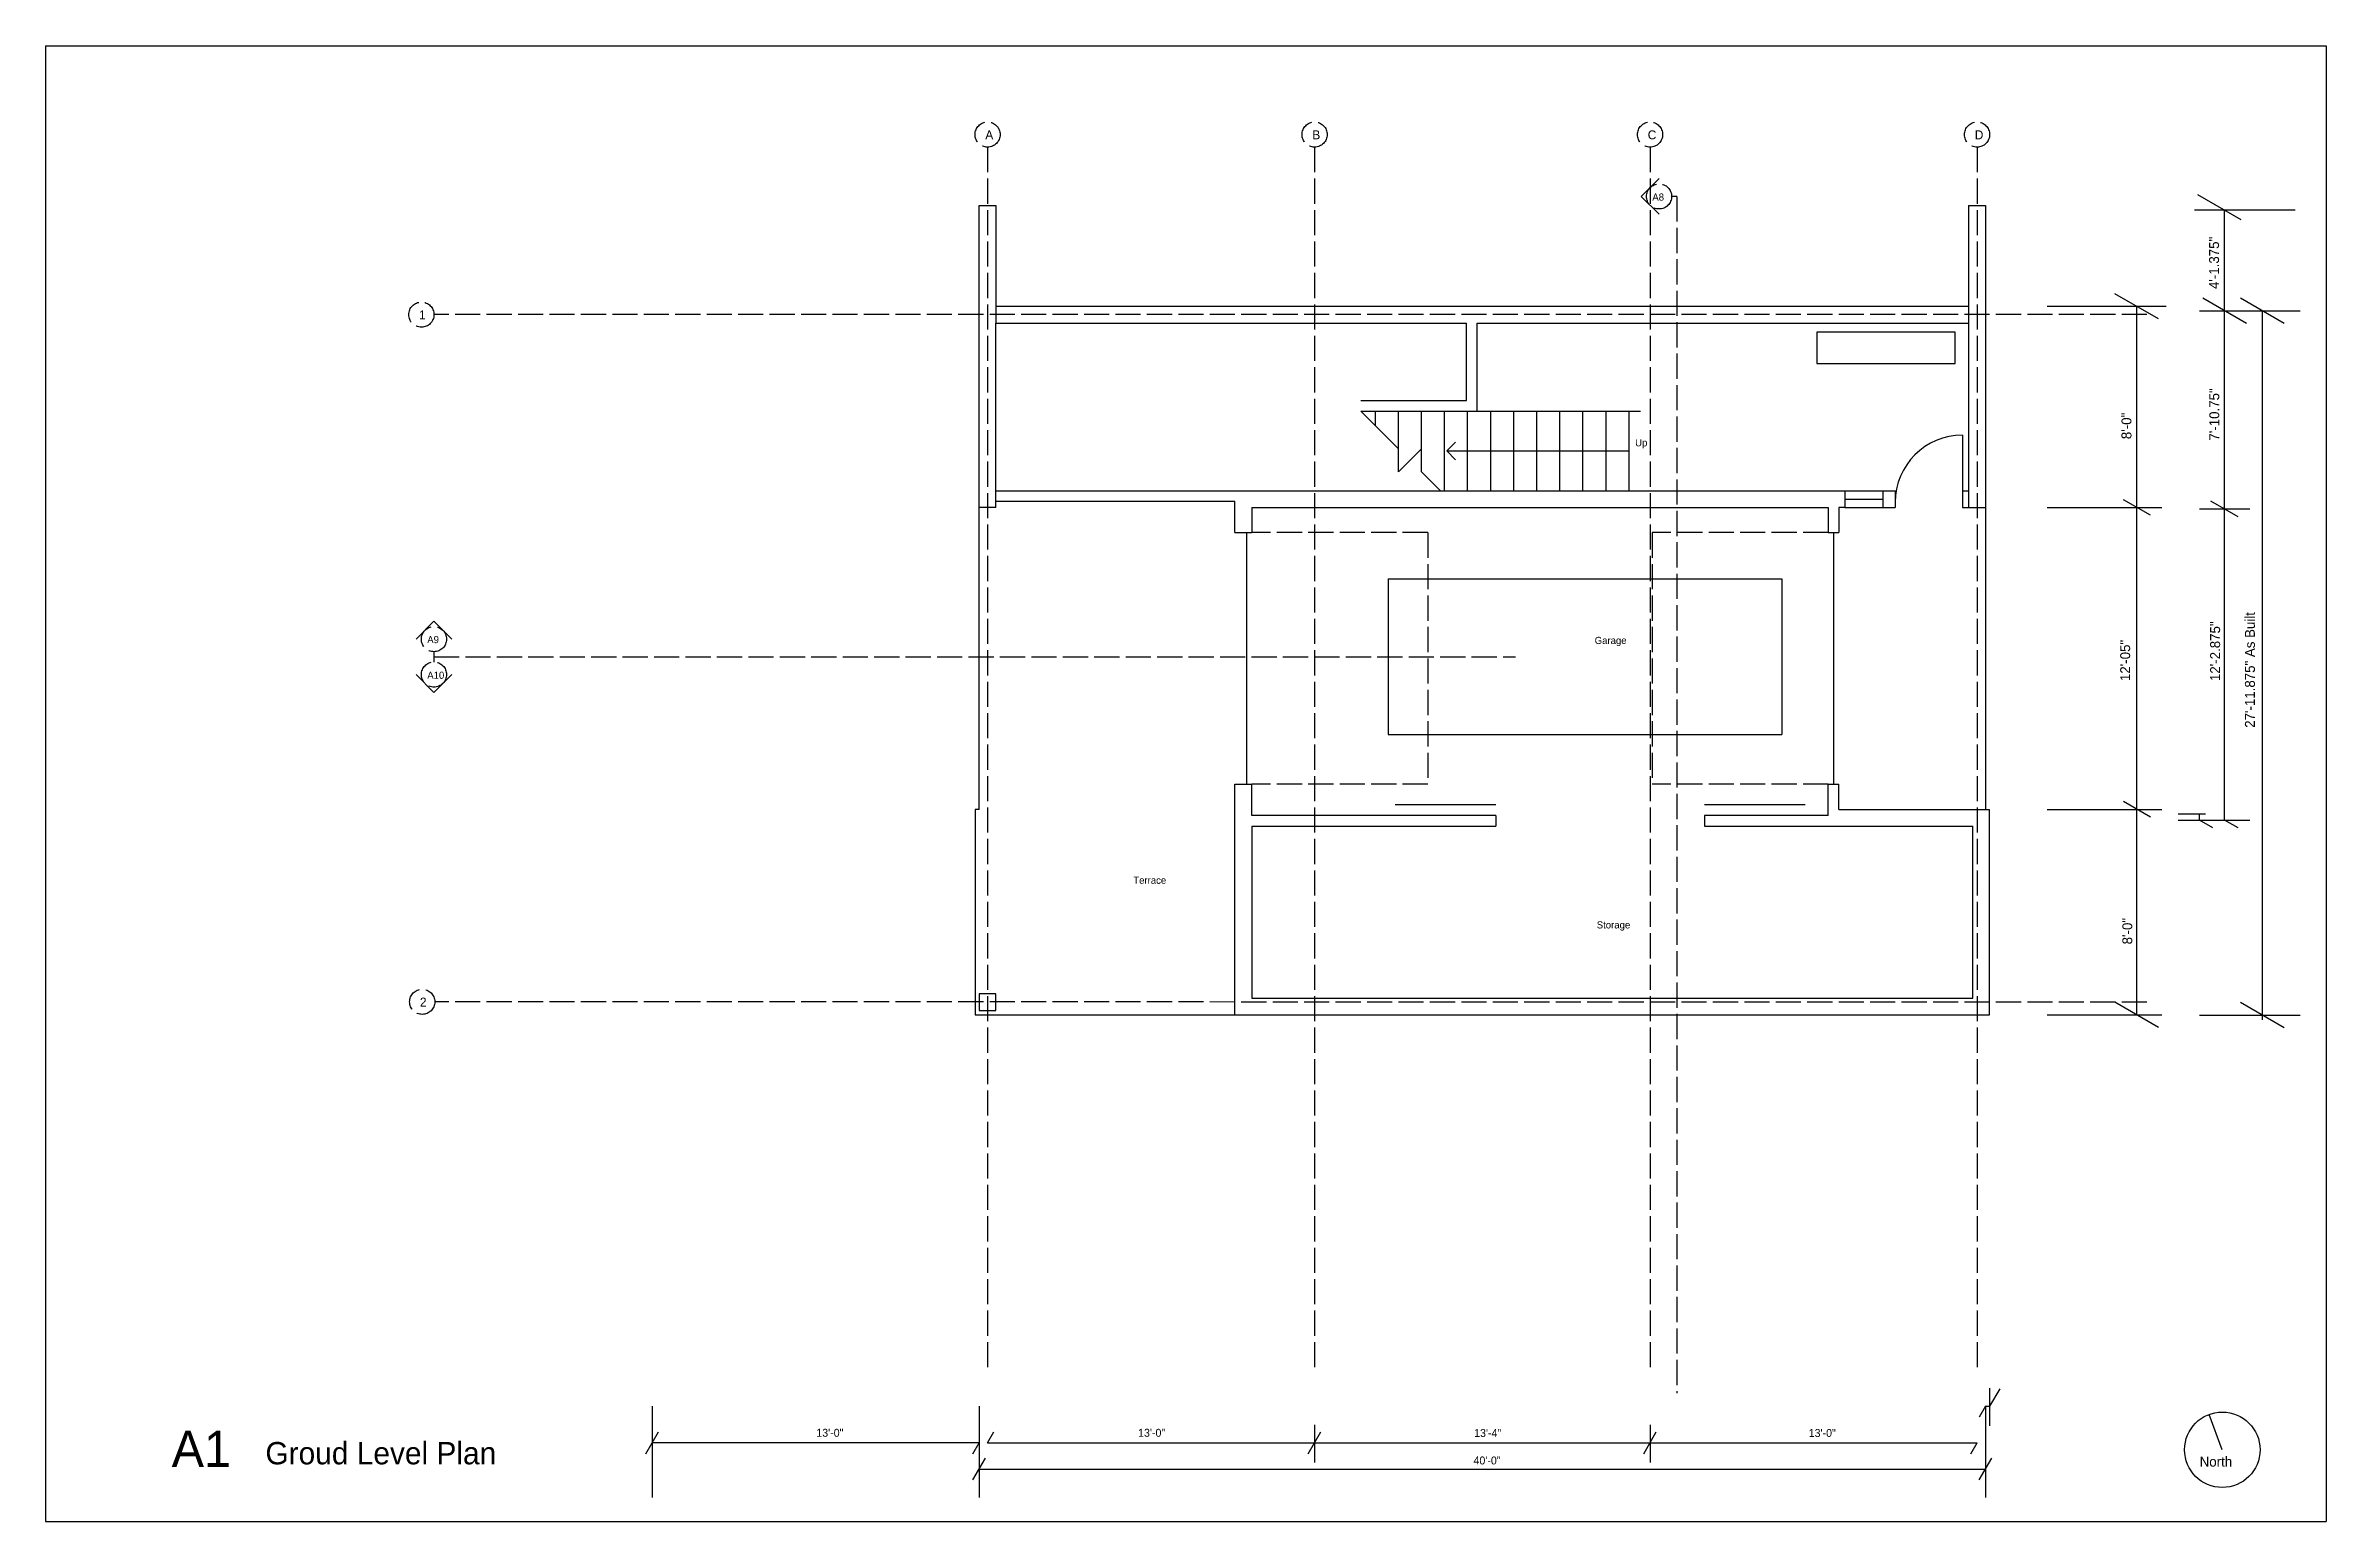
# Model space of a CAD drawing. Header units: inches. Extents: x 967 to 7501, y 257 to 3434.
# Drawn here: x 967 to 2055, y 2730 to 3434 of the extents above; entities that cross this region are included whole.
import ezdxf

# ---------------------------------------------------------------- set-up
doc = ezdxf.new("R2010")
doc.units = ezdxf.units.IN
doc.header["$MEASUREMENT"] = 0
doc.linetypes.add('ACAD_ISO02W100', pattern=[15, 12, -3])
for name, color, linetype in [('const', 7, 'Continuous'), ('e1', 7, 'Continuous'), ('e2', 251, 'Continuous'), ('glass', 172, 'Continuous'), ('grid', 252, 'ACAD_ISO02W100'), ('millwork', 253, 'Continuous'), ('soffit', 253, 'ACAD_ISO02W100'), ('stairs', 140, 'Continuous'), ('walls', 7, 'Continuous')]:
    doc.layers.add(name, color=color, linetype=linetype)

msp = doc.modelspace()

# ---------------------------------------------------------------- texts
at = {"layer": 'const', "attachment_point": 1}
for s, insert, char_height, width in [('A', (1415.2, 3393.9), 4.26, 1625.197), ('B', (1571.2, 3393.9), 4.26, 1625.197), ('C', (1731.2, 3393.9), 4.26, 1625.197), ('D', (1887.2, 3393.9), 4.26, 1625.197), ('A8', (1733.4, 3363.8), 3.41, 1300.158), ('1', (1145.1, 3308), 4.26, 1625.197), ('\\pt3.4098;Up', (1725.2, 3246.6), 3.41, 1300.158), ('A9', (1149, 3152.7), 3.41, 1300.158), ('\\pt3.4098;Garage', (1705.9, 3152.3), 3.41, 1300.158), ('A10', (1149, 3135.7), 3.41, 1300.158), ('\\pt3.4098;Terrace', (1485.8, 3037.9), 3.41, 1300.158), ('\\pt3.4098;Storage', (1706.9, 3016.6), 3.41, 1300.158), ('2', (1145.5, 2980.2), 4.26, 1625.197), ('13\'-0"', (1334.6, 2774.5), 3.79, 1444.62), ('13\'-0"', (1488.1, 2774.5), 3.79, 1444.62), ('13\'-4"', (1648.4, 2774.4), 3.79, 1444.62), ('13\'-0"', (1808, 2774.4), 3.79, 1444.62), ('A1', (1027.1, 2773.6), 17.26, 6582.049), ('Groud Level Plan', (1071.8, 2768.2), 10.656, 4062.993), ('40\'-0"', (1648.1, 2761.3), 3.79, 1444.62), ('North', (1994.5, 2761.2), 4.74, 1805.775)]:
    msp.add_mtext(s, dxfattribs=dict(at, insert=insert, char_height=char_height, width=width))
at = {"layer": 'const', "width": 1805.775, "attachment_point": 1, "rotation": 90}
for s, insert, char_height in [('4\'-1.375"', (1999, 3318.2), 4.74), ('7\'-10.75"', (1999.1, 3245.9), 4.74), ('8\'-0"', (1957.2, 3246.6), 4.74), ('12\'-2.875"', (1999.5, 3131.2), 4.74), ('27\'-11.875" As Built', (2016.1, 3108.9), 4.736), ('12\'-05"', (1956.6, 3131.2), 4.74), ('8\'-0"', (1957.6, 3005.6), 4.74)]:
    msp.add_mtext(s, dxfattribs=dict(at, insert=insert, char_height=char_height))

# ---------------------------------------------------------------- linework, layer by layer
for p, q in [((966.9, 3434.3), (2054.9, 3434.3)), ((966.9, 3434.3), (966.9, 2730.3)), ((2054.9, 3434.3), (2054.9, 2730.3)), ((966.9, 2730.3), (2054.9, 2730.3))]:
    msp.add_line(p, q)
at = {"layer": 'const'}
for p, q in [((2014.3, 3351.2), (1993.6, 3363.2)), ((2040, 3355.8), (1992, 3355.8)), ((2006.4, 3064.9), (2006.4, 3355.8)), ((1974.9, 3304), (1954.1, 3316)), ((1964.5, 2972), (1964.5, 3310)), ((1994.4, 3307.8), (2042.4, 3307.8)), ((2016.8, 3301.8), (1996, 3313.8)), ((2034.8, 3301.8), (2014, 3313.8)), ((2024.4, 2969.6), (2024.4, 3307.8)), ((1921.7, 3214), (1976.5, 3214)), ((1971, 3210.3), (1958.1, 3217.7)), ((1994.4, 3213.3), (2018.4, 3213.3)), ((2012.8, 3209.6), (1999.9, 3217)), ((1921.7, 3070), (1976.5, 3070)), ((1971, 3066.3), (1958.1, 3073.7)), ((1984.2, 3067.8), (1997.3, 3067.8)), ((1984.2, 3064.9), (2018.4, 3064.9)), ((1994.4, 3064.9), (1994.4, 3067.8)), ((2000.8, 3061.2), (1994.4, 3064.9)), ((2012.8, 3061.2), (2006.4, 3064.9)), ((1921.7, 2972), (1976.5, 2972)), ((1974.9, 2966), (1954.1, 2978)), ((1994.4, 2971.8), (2042.4, 2971.8)), ((2034.8, 2965.8), (2014, 2977.8)), ((1256.3, 2785.3), (1256.3, 2741.7)), ((1412.3, 2785.3), (1412.3, 2741.7)), ((1892.3, 2785.3), (1889.3, 2780.1)), ((1892.3, 2785.3), (1892.3, 2741.7)), ((1892.3, 2785.3), (1894.3, 2785.3)), ((1899.1, 2793.6), (1894.3, 2785.3)), ((1253.3, 2762.6), (1259.3, 2773)), ((1412.3, 2767.8), (1256.3, 2767.8)), ((1409.3, 2762.6), (1412.3, 2767.8)), ((1416.3, 2767.8), (1419.3, 2773)), ((1416.3, 2767.8), (1888.3, 2767.8)), ((1569.3, 2762.6), (1575.3, 2773)), ((1729.3, 2762.6), (1735.3, 2773)), ((1885.3, 2762.6), (1888.3, 2767.8)), ((1409.3, 2750.1), (1415.3, 2760.5)), ((1412.3, 2755.3), (1892.3, 2755.3)), ((1889.3, 2750.1), (1895.3, 2760.5))]:
    msp.add_line(p, q, dxfattribs=at)
at = {"layer": 'e1'}
msp.add_circle((2005.3, 2764.5), 18, dxfattribs=at)
at = {"layer": 'e2'}
for p, q in [((1745.1, 3362.4), (1742.6, 3362.4)), ((1412.3, 3070), (1412.3, 3214)), ((1892.3, 3214), (1892.3, 3070)), ((1412.3, 3070), (1410.3, 3070)), ((1410.3, 3070), (1410.3, 2972)), ((1410.3, 2972), (1534.3, 2972))]:
    msp.add_line(p, q, dxfattribs=at)
at = {"layer": 'glass'}
msp.add_line((1825.3, 3218), (1843.3, 3218), dxfattribs=at)
at = {"layer": 'grid'}
for p, q in [((1416.3, 3385.9), (1416.3, 2803)), ((1572.3, 3385.9), (1572.3, 2803)), ((1732.3, 3385.9), (1732.3, 2803)), ((1888.3, 3385.9), (1888.3, 2803)), ((1745.1, 3362.4), (1745.1, 2791.5)), ((1969.3, 3306), (1152.2, 3306)), ((1152.2, 3145.2), (1152.2, 3140.3)), ((1152.2, 3142.8), (1668.1, 3142.8)), ((1969.3, 2978), (1152.6, 2978.2))]:
    msp.add_line(p, q, dxfattribs=at)
for centre in [(1416.3, 3391.9), (1572.3, 3391.9), (1732.3, 3391.9), (1888.3, 3391.9), (1736.6, 3362.4), (1146.2, 3306), (1152.2, 3151.2), (1152.2, 3134.3), (1146.6, 2978.2)]:
    msp.add_circle(centre, 6, dxfattribs=at)
at = {"layer": 'millwork'}
for p, q in [((1881.3, 3248.5), (1881.3, 3216.5)), ((1825.3, 3222), (1843.3, 3222)), ((1825.3, 3214), (1843.3, 3214)), ((1658.8, 3072.2), (1610.8, 3072.2)), ((1806.3, 3072.2), (1758.3, 3072.2))]:
    msp.add_line(p, q, dxfattribs=at)
msp.add_lwpolyline([(1877.9, 3297.7), (1811.9, 3297.7), (1811.9, 3282.7), (1877.9, 3282.7), (1877.9, 3297.7)], dxfattribs=at)
msp.add_arc((1881.3, 3216.5), 32, 90, 180, dxfattribs=at)
at = {"layer": 'soffit'}
for p, q in [((1626.3, 3202), (1542.3, 3202)), ((1626.3, 3202), (1626.3, 3082)), ((1817.3, 3202), (1733.3, 3202)), ((1733.3, 3202), (1733.3, 3082)), ((1626.3, 3082), (1542.3, 3082)), ((1817.3, 3082), (1733.3, 3082))]:
    msp.add_line(p, q, dxfattribs=at)
at = {"layer": 'stairs'}
for p, q in [((1612.3, 3242), (1594.3, 3260)), ((1601.3, 3253), (1601.3, 3260)), ((1612.3, 3231), (1612.3, 3260)), ((1623.3, 3231), (1623.3, 3260)), ((1634.3, 3222), (1634.3, 3260)), ((1645.3, 3222), (1645.3, 3260)), ((1649.8, 3260), (1727.8, 3260)), ((1656.3, 3222), (1656.3, 3260)), ((1667.3, 3222), (1667.3, 3260)), ((1678.3, 3222), (1678.3, 3260)), ((1689.3, 3222), (1689.3, 3260)), ((1700.3, 3222), (1700.3, 3260)), ((1711.3, 3222), (1711.3, 3260)), ((1722.3, 3222), (1722.3, 3260)), ((1635.3, 3241), (1639.5, 3245.2)), ((1612.3, 3231), (1623.3, 3242)), ((1635.3, 3241), (1722, 3241)), ((1635.3, 3241), (1639.5, 3236.8)), ((1632.3, 3222), (1623.3, 3231))]:
    msp.add_line(p, q, dxfattribs=at)
at = {"layer": 'walls'}
for p, q in [((1736.6, 3370.9), (1728.1, 3362.4)), ((1736.6, 3353.9), (1728.1, 3362.4)), ((1412.3, 3214), (1412.3, 3358)), ((1412.3, 3358), (1420.3, 3358)), ((1420.3, 3358), (1420.3, 3310)), ((1884.3, 3358), (1884.3, 3310)), ((1884.3, 3358), (1892.3, 3358)), ((1892.3, 3358), (1892.3, 3214)), ((1420.3, 3310), (1420.3, 3302)), ((1420.3, 3310), (1884.3, 3310)), ((1884.3, 3310), (1884.3, 3302)), ((1921.7, 3310), (1978.5, 3310)), ((1420.3, 3214), (1420.3, 3302)), ((1420.3, 3302), (1644.8, 3302)), ((1644.8, 3265), (1644.8, 3302)), ((1649.8, 3260), (1649.8, 3302)), ((1649.8, 3266), (1649.8, 3302)), ((1649.8, 3302), (1884.3, 3302)), ((1884.3, 3302), (1884.3, 3214)), ((1594.3, 3265), (1644.8, 3265)), ((1594.3, 3260), (1649.8, 3260)), ((1420.3, 3222), (1825.3, 3222)), ((1825.3, 3222), (1825.3, 3214)), ((1843.3, 3222), (1843.3, 3214)), ((1843.3, 3222), (1848.3, 3222)), ((1848.3, 3222), (1849.3, 3222)), ((1849.3, 3222), (1849.3, 3214)), ((1881.3, 3222), (1881.3, 3214)), ((1881.3, 3222), (1884.3, 3222)), ((1420.3, 3214), (1412.3, 3214)), ((1420.3, 3217), (1534.3, 3217)), ((1534.3, 3202), (1534.3, 3217)), ((1542.3, 3214), (1542.3, 3202)), ((1542.3, 3214), (1817.3, 3214)), ((1662.3, 3214), (1758.3, 3214)), ((1817.3, 3214), (1817.3, 3202)), ((1825.3, 3214), (1822.3, 3214)), ((1822.3, 3214), (1822.3, 3202)), ((1843.3, 3214), (1849.3, 3214)), ((1881.3, 3214), (1884.3, 3214)), ((1884.3, 3214), (1892.3, 3214)), ((1534.3, 3202), (1542.3, 3202)), ((1539.8, 3202), (1539.8, 3082)), ((1817.3, 3202), (1822.3, 3202)), ((1819.8, 3202), (1819.8, 3082)), ((1607.4, 3179.9), (1795.2, 3179.9)), ((1607.4, 3179.9), (1607.4, 3105.7)), ((1795.2, 3179.9), (1795.2, 3105.7)), ((1143.7, 3151.2), (1152.2, 3159.7)), ((1160.7, 3151.2), (1152.2, 3159.7)), ((1143.7, 3134.3), (1152.2, 3125.8)), ((1160.7, 3134.3), (1152.2, 3125.8)), ((1607.4, 3105.7), (1795.2, 3105.7)), ((1534.3, 2972), (1534.3, 3082)), ((1534.3, 3082), (1542.3, 3082)), ((1542.3, 3067), (1542.3, 3082)), ((1817.3, 3067), (1817.3, 3082)), ((1817.3, 3082), (1822.3, 3082)), ((1822.3, 3070), (1822.3, 3082)), ((1822.3, 3070), (1887.8, 3070)), ((1887.8, 3070), (1894.3, 3070)), ((1894.3, 2972), (1894.3, 3070)), ((1658.8, 3067), (1542.3, 3067)), ((1542.3, 3062), (1542.3, 2980)), ((1542.3, 3062), (1658.8, 3062)), ((1658.8, 3067), (1658.8, 3062)), ((1817.3, 3067), (1758.3, 3067)), ((1758.3, 3067), (1758.3, 3062)), ((1758.3, 3062), (1886.3, 3062)), ((1886.3, 2980), (1886.3, 3062)), ((1412.3, 2982), (1412.3, 2974)), ((1420.3, 2982), (1412.3, 2982)), ((1420.3, 2974), (1420.3, 2982)), ((1412.3, 2974), (1420.3, 2974)), ((1534.3, 2972), (1894.3, 2972)), ((1542.3, 2980), (1886.3, 2980)), ((1894.3, 2793.9), (1894.3, 2776)), ((1572.3, 2776.4), (1572.3, 2758.4)), ((1732.3, 2776.4), (1732.3, 2758.4)), ((2005.3, 2764.5), (1999.1, 2781.4))]:
    msp.add_line(p, q, dxfattribs=at)

msp.set_redraw_order([(e.dxf.handle, doc.entitydb.next_handle()) for e in msp.query("TEXT MTEXT ATTDEF DIMENSION ARC_DIMENSION")])  # texts and dimensions are drawn at this point

doc.saveas('drawing.dxf')
